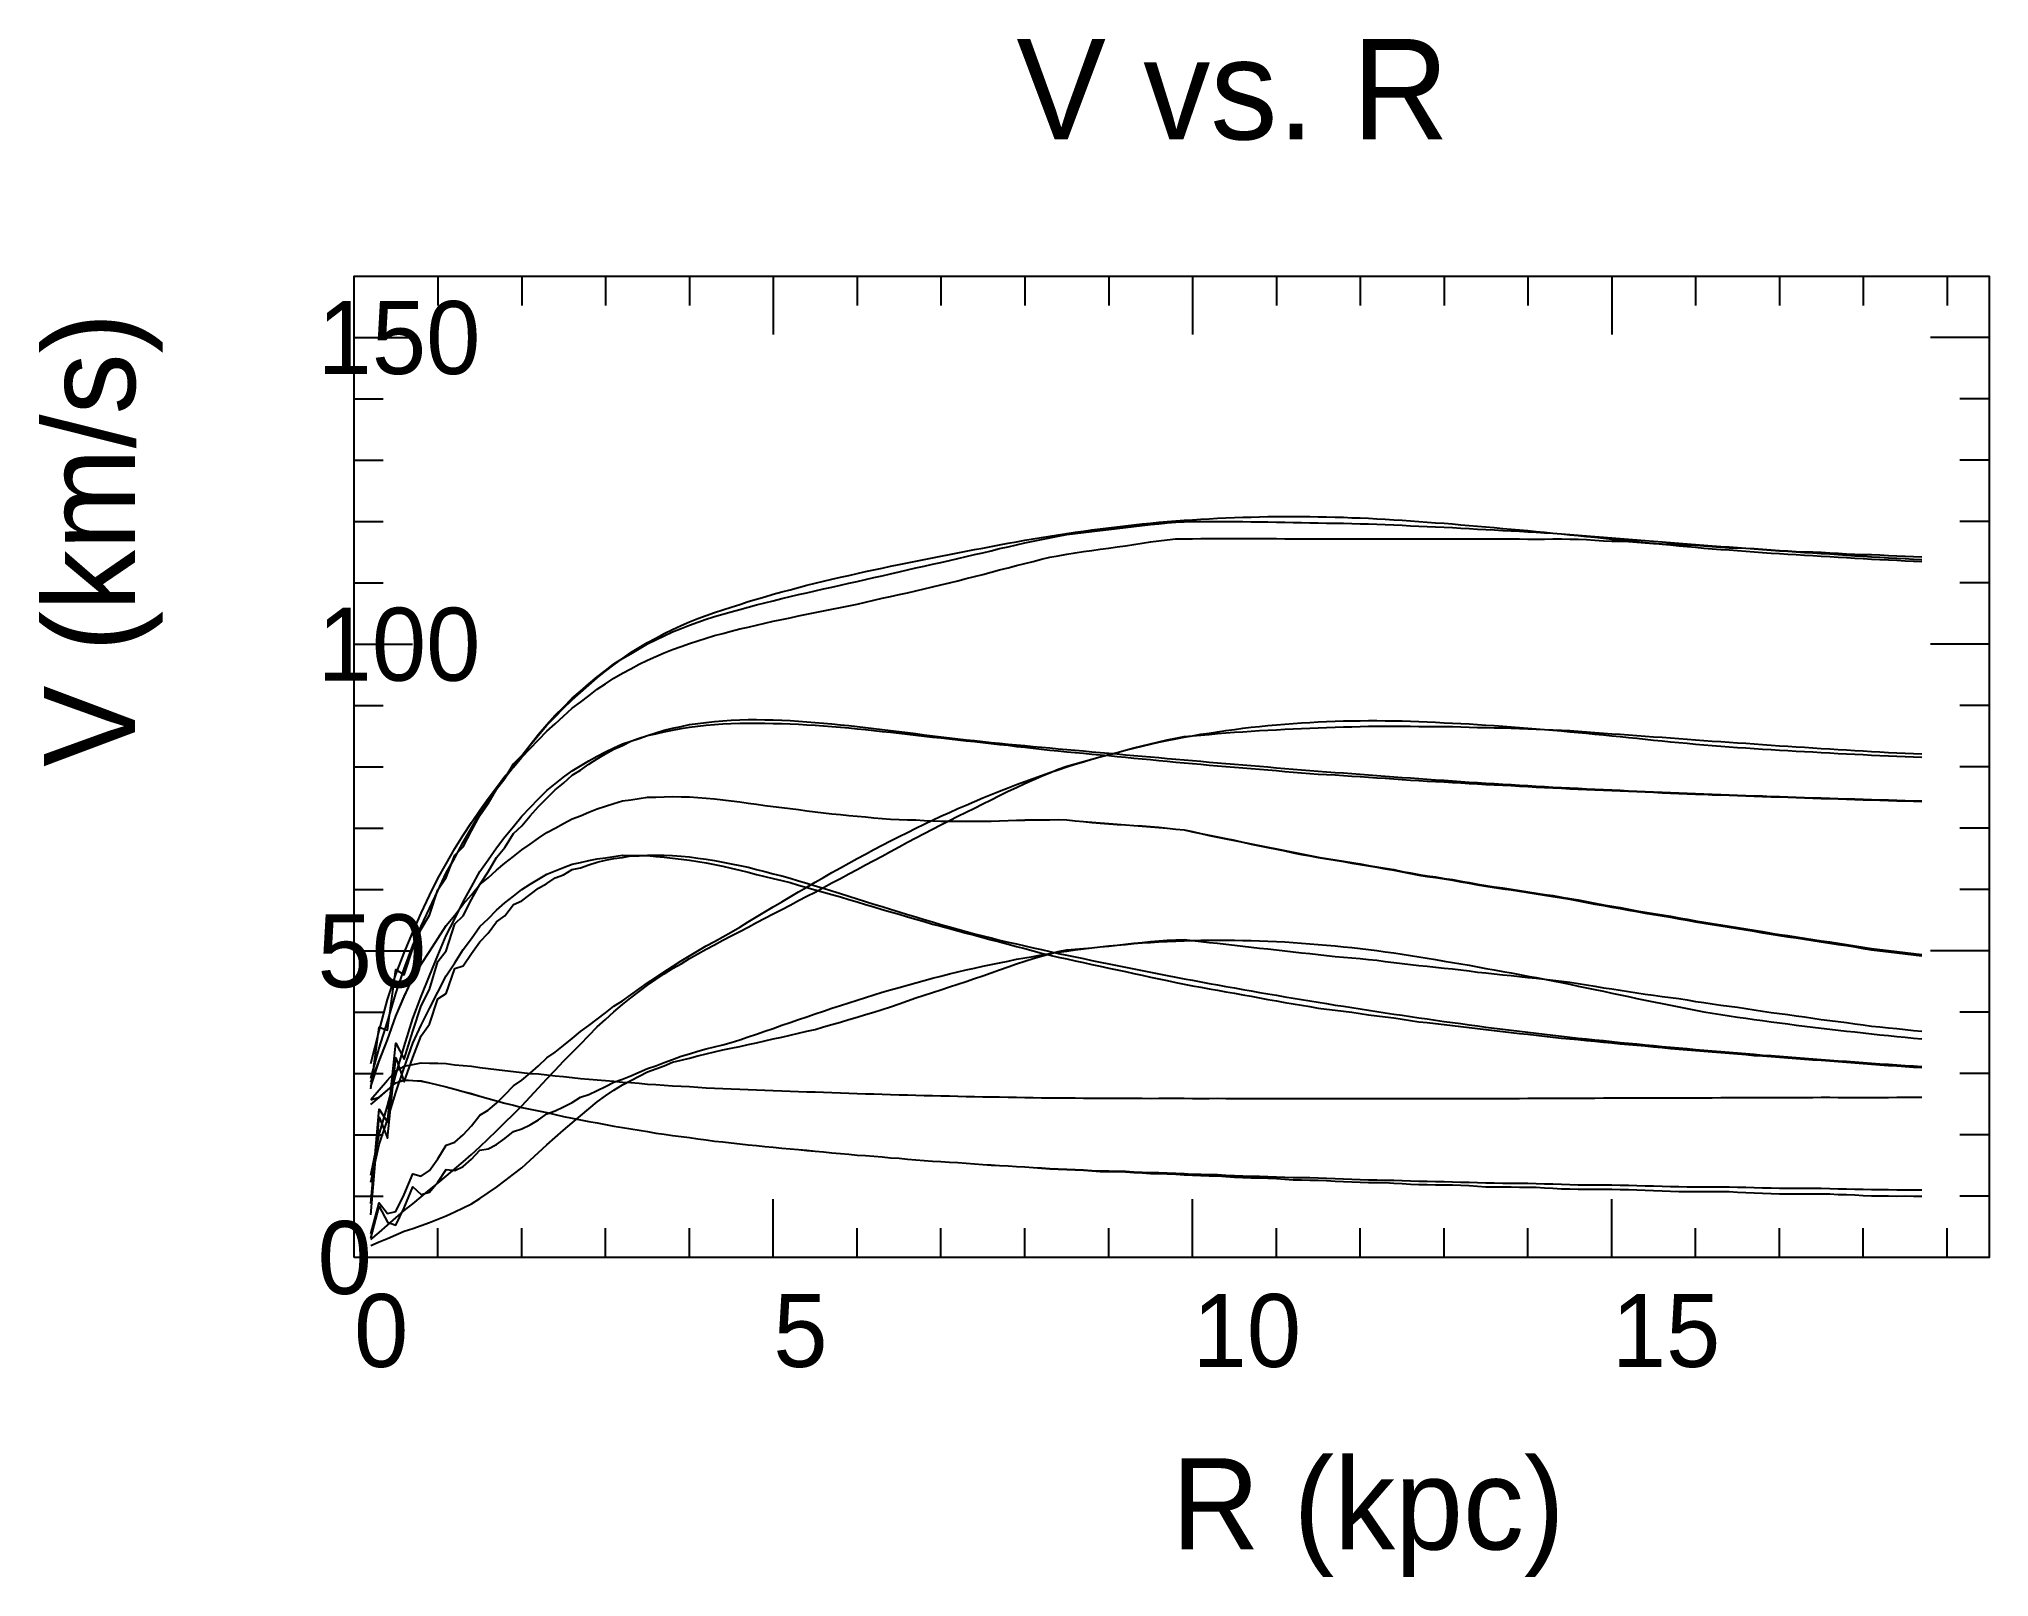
# Model space of a CAD drawing. Extents: x -35 to 179, y -35 to 134.
import ezdxf

# ---------------------------------------------------------------- set-up
doc = ezdxf.new("R2010")
doc.units = 0

msp = doc.modelspace()

# ---------------------------------------------------------------- texts
at = {"color": 0}
for s, height, p in [('V vs. R', 11, (72.6, 122.54)), ('150', 8, (-4, 96.82)), ('100', 8, (-4, 63.21)), ('50', 8, (-4, 29.61)), ('0', 8, (-4, -4)), ('0', 8, (0, -12)), ('5', 8, (45.95, -12)), ('10', 8, (91.9, -12)), ('15', 8, (137.85, -12)), ('R (kpc)', 10, (89.6, -32))]:
    msp.add_text(s, height=height, dxfattribs=at).set_placement(p)
msp.add_text('V (km/s)', height=10, rotation=90, dxfattribs=at).set_placement((-24, 53.77))

# ---------------------------------------------------------------- linework, layer by layer
at = {"color": 0}
for p, q in [((9.19, 107.54), (9.19, 104.34)), ((18.38, 107.54), (18.38, 104.34)), ((27.57, 107.54), (27.57, 104.34)), ((36.76, 107.54), (36.76, 104.34)), ((45.95, 107.54), (45.95, 101.14)), ((55.14, 107.54), (55.14, 104.34)), ((64.33, 107.54), (64.33, 104.34)), ((73.52, 107.54), (73.52, 104.34)), ((82.71, 107.54), (82.71, 104.34)), ((91.9, 107.54), (91.9, 101.14)), ((101.09, 107.54), (101.09, 104.34)), ((110.28, 107.54), (110.28, 104.34)), ((119.47, 107.54), (119.47, 104.34)), ((128.66, 107.54), (128.66, 104.34)), ((137.85, 107.54), (137.85, 101.14)), ((147.04, 107.54), (147.04, 104.34)), ((156.23, 107.54), (156.23, 104.34)), ((165.42, 107.54), (165.42, 104.34)), ((174.61, 107.54), (174.61, 104.34)), ((0, 100.82), (6.4, 100.82)), ((179.2, 100.82), (172.8, 100.82)), ((0, 94.1), (3.2, 94.1)), ((179.2, 94.1), (176, 94.1)), ((0, 87.38), (3.2, 87.38)), ((179.2, 87.38), (176, 87.38)), ((0, 80.66), (3.2, 80.66)), ((179.2, 80.66), (176, 80.66)), ((0, 73.93), (3.2, 73.93)), ((179.2, 73.93), (176, 73.93)), ((0, 67.21), (6.4, 67.21)), ((179.2, 67.21), (172.8, 67.21)), ((0, 60.49), (3.2, 60.49)), ((179.2, 60.49), (176, 60.49)), ((0, 53.77), (3.2, 53.77)), ((179.2, 53.77), (176, 53.77)), ((0, 47.05), (3.2, 47.05)), ((179.2, 47.05), (176, 47.05)), ((0, 40.33), (3.2, 40.33)), ((179.2, 40.33), (176, 40.33)), ((0, 33.61), (6.4, 33.61)), ((179.2, 33.61), (172.8, 33.61)), ((0, 26.89), (3.2, 26.89)), ((179.2, 26.89), (176, 26.89)), ((0, 20.16), (3.2, 20.16)), ((179.2, 20.16), (176, 20.16)), ((0, 13.44), (3.2, 13.44)), ((179.2, 13.44), (176, 13.44)), ((0, 6.72), (3.2, 6.72)), ((179.2, 6.72), (176, 6.72)), ((45.95, 0), (45.95, 6.4)), ((91.9, 0), (91.9, 6.4)), ((137.85, 0), (137.85, 6.4)), ((9.19, 0), (9.19, 3.2)), ((18.38, 0), (18.38, 3.2)), ((27.57, 0), (27.57, 3.2)), ((36.76, 0), (36.76, 3.2)), ((55.14, 0), (55.14, 3.2)), ((64.33, 0), (64.33, 3.2)), ((73.52, 0), (73.52, 3.2)), ((82.71, 0), (82.71, 3.2)), ((101.09, 0), (101.09, 3.2)), ((110.28, 0), (110.28, 3.2)), ((119.47, 0), (119.47, 3.2)), ((128.66, 0), (128.66, 3.2)), ((147.04, 0), (147.04, 3.2)), ((156.23, 0), (156.23, 3.2)), ((165.42, 0), (165.42, 3.2)), ((174.61, 0), (174.61, 3.2))]:
    msp.add_line(p, q, dxfattribs=at)
msp.add_lwpolyline([(0, 0), (0, 107.54), (179.2, 107.54), (179.2, 0)], close=True, dxfattribs=at)
at = {"color": 3}
for points in [[(1.84, 18.47), (2.76, 25.25), (3.68, 24.91), (4.59, 31.55), (5.51, 30.99), (6.43, 33.88), (7.35, 36), (8.27, 37.52), (9.19, 40.28), (10.11, 41.64), (11.03, 44.1), (11.95, 45.02), (12.87, 46.75), (13.78, 48.44), (14.7, 49.76), (15.62, 51.32), (16.54, 52.5), (17.46, 54.11), (18.38, 55.02), (19.3, 56.2), (20.22, 57.34), (21.14, 58.42), (22.06, 59.42), (22.97, 60.3), (23.89, 61.29), (24.81, 62.08), (25.73, 62.86), (26.65, 63.62), (27.57, 64.34), (28.49, 65.06), (29.41, 65.66), (30.33, 66.3), (31.25, 66.84), (32.16, 67.39), (33.08, 67.89), (34, 68.37), (34.92, 68.83), (35.84, 69.26), (36.76, 69.67), (37.68, 70.02), (38.6, 70.36), (39.52, 70.68), (40.43, 70.98), (41.35, 71.29), (42.27, 71.58), (43.19, 71.88), (44.11, 72.14), (45.03, 72.42), (45.95, 72.68), (46.87, 72.94), (47.79, 73.19), (48.71, 73.43), (49.62, 73.67), (50.54, 73.9), (51.46, 74.11), (52.38, 74.34), (53.3, 74.55), (54.22, 74.76), (55.14, 74.96), (56.06, 75.17), (56.98, 75.37), (57.9, 75.56), (58.81, 75.76), (59.73, 75.95), (60.65, 76.13), (61.57, 76.32), (62.49, 76.51), (63.41, 76.69), (64.33, 76.87), (65.25, 77.05), (66.17, 77.23), (67.09, 77.41), (68, 77.58), (68.92, 77.75), (69.84, 77.93), (70.76, 78.1), (71.68, 78.27), (72.6, 78.43), (73.52, 78.6), (74.44, 78.76), (75.36, 78.91), (76.27, 79.05), (77.19, 79.2), (78.11, 79.35), (79.03, 79.48), (79.95, 79.61), (80.87, 79.74), (81.79, 79.86), (82.71, 79.98), (83.63, 80.09), (84.55, 80.2), (85.46, 80.31), (86.38, 80.4), (87.3, 80.49), (88.22, 80.58), (89.14, 80.66), (90.06, 80.73), (90.98, 80.8), (91.9, 80.86), (92.82, 80.92), (93.74, 80.97), (94.65, 81.02), (95.57, 81.06), (96.49, 81.1), (97.41, 81.13), (98.33, 81.15), (99.25, 81.18), (100.17, 81.2), (101.09, 81.21), (102.01, 81.21), (102.93, 81.21), (103.84, 81.21), (104.76, 81.2), (105.68, 81.19), (106.6, 81.17), (107.52, 81.15), (108.44, 81.12), (109.36, 81.08), (110.28, 81.05), (111.2, 81.01), (112.11, 80.96), (113.03, 80.91), (113.95, 80.86), (114.87, 80.8), (115.79, 80.74), (116.71, 80.67), (117.63, 80.6), (118.55, 80.53), (119.47, 80.46), (120.39, 80.39), (121.3, 80.31), (122.22, 80.24), (123.14, 80.16), (124.06, 80.07), (124.98, 79.99), (125.9, 79.91), (126.82, 79.83), (127.74, 79.74), (128.66, 79.66), (129.58, 79.57), (130.49, 79.48), (131.41, 79.39), (132.33, 79.3), (133.25, 79.21), (134.17, 79.11), (135.09, 79.02), (136.01, 78.93), (136.93, 78.84), (137.85, 78.74), (138.77, 78.65), (139.68, 78.56), (140.6, 78.46), (141.52, 78.37), (142.44, 78.27), (143.36, 78.18), (144.28, 78.09), (145.2, 78), (146.12, 77.91), (147.04, 77.83), (147.95, 77.75), (148.87, 77.68), (149.79, 77.61), (150.71, 77.54), (151.63, 77.47), (152.55, 77.4), (153.47, 77.33), (154.39, 77.27), (155.31, 77.2), (156.23, 77.14), (157.14, 77.08), (158.06, 77.03), (158.98, 76.97), (159.9, 76.92), (160.82, 76.86), (161.74, 76.81), (162.66, 76.75), (163.58, 76.7), (164.5, 76.65), (165.42, 76.6), (166.33, 76.55), (167.25, 76.5), (168.17, 76.45), (169.09, 76.41), (170.01, 76.36), (170.93, 76.32), (171.85, 76.27)], [(1.84, 21.25), (2.76, 24.85), (3.68, 28.26), (4.59, 31.02), (5.51, 33.4), (6.43, 35.64), (7.35, 37.74), (8.27, 39.67), (9.19, 41.52), (10.11, 43.15), (11.03, 44.81), (11.95, 46.27), (12.87, 47.68), (13.78, 49.03), (14.7, 50.29), (15.62, 51.51), (16.54, 52.74), (17.46, 53.75), (18.38, 54.83), (19.3, 55.78), (20.22, 56.73), (21.14, 57.68), (22.06, 58.5), (22.97, 59.34), (23.89, 60.19), (24.81, 60.86), (25.73, 61.57), (26.65, 62.29), (27.57, 62.86), (28.49, 63.48), (29.41, 64.03), (30.33, 64.53), (31.25, 65.02), (32.16, 65.46), (33.08, 65.86), (34, 66.27), (34.92, 66.62), (35.84, 66.96), (36.76, 67.3), (37.68, 67.59), (38.6, 67.87), (39.52, 68.16), (40.43, 68.39), (41.35, 68.64), (42.27, 68.88), (43.19, 69.09), (44.11, 69.31), (45.03, 69.53), (45.95, 69.72), (46.87, 69.92), (47.79, 70.12), (48.71, 70.31), (49.62, 70.51), (50.54, 70.69), (51.46, 70.87), (52.38, 71.05), (53.3, 71.23), (54.22, 71.42), (55.14, 71.61), (56.06, 71.82), (56.98, 72.03), (57.9, 72.25), (58.81, 72.45), (59.73, 72.65), (60.65, 72.85), (61.57, 73.06), (62.49, 73.27), (63.41, 73.49), (64.33, 73.72), (65.25, 73.94), (66.17, 74.17), (67.09, 74.41), (68, 74.64), (68.92, 74.87), (69.84, 75.12), (70.76, 75.36), (71.68, 75.6), (72.6, 75.83), (73.52, 76.07), (74.44, 76.29), (75.36, 76.52), (76.27, 76.74), (77.19, 76.91), (78.11, 77.07), (79.03, 77.23), (79.95, 77.36), (80.87, 77.49), (81.79, 77.62), (82.71, 77.75), (83.63, 77.87), (84.55, 78), (85.46, 78.14), (86.38, 78.28), (87.3, 78.42), (88.22, 78.53), (89.14, 78.64), (90.06, 78.76), (90.98, 78.75), (91.9, 78.77), (92.82, 78.78), (93.74, 78.78), (94.65, 78.78), (95.57, 78.78), (96.49, 78.78), (97.41, 78.78), (98.33, 78.78), (99.25, 78.78), (100.17, 78.78), (101.09, 78.78), (102.01, 78.77), (102.93, 78.77), (103.84, 78.77), (104.76, 78.77), (105.68, 78.77), (106.6, 78.77), (107.52, 78.77), (108.44, 78.77), (109.36, 78.77), (110.28, 78.77), (111.2, 78.77), (112.11, 78.77), (113.03, 78.76), (113.95, 78.76), (114.87, 78.76), (115.79, 78.76), (116.71, 78.76), (117.63, 78.76), (118.55, 78.76), (119.47, 78.76), (120.39, 78.76), (121.3, 78.76), (122.22, 78.76), (123.14, 78.76), (124.06, 78.75), (124.98, 78.75), (125.9, 78.75), (126.82, 78.75), (127.74, 78.75), (128.66, 78.74), (129.58, 78.74), (130.49, 78.74), (131.41, 78.75), (132.33, 78.75), (133.25, 78.74), (134.17, 78.73), (135.09, 78.68), (136.01, 78.62), (136.93, 78.55), (137.85, 78.51), (138.77, 78.49), (139.68, 78.46), (140.6, 78.4), (141.52, 78.33), (142.44, 78.26), (143.36, 78.23), (144.28, 78.19), (145.2, 78.16), (146.12, 78.1), (147.04, 78.05), (147.95, 78), (148.87, 77.93), (149.79, 77.86), (150.71, 77.79), (151.63, 77.77), (152.55, 77.73), (153.47, 77.7), (154.39, 77.62), (155.31, 77.56), (156.23, 77.5), (157.14, 77.44), (158.06, 77.39), (158.98, 77.35), (159.9, 77.32), (160.82, 77.29), (161.74, 77.24), (162.66, 77.18), (163.58, 77.12), (164.5, 77.09), (165.42, 77.06), (166.33, 77.04), (167.25, 76.99), (168.17, 76.94), (169.09, 76.9), (170.01, 76.86), (170.93, 76.82), (171.85, 76.78)], [(1.84, 5.92), (2.76, 16.27), (3.68, 14.82), (4.59, 23.48), (5.51, 21.74), (6.43, 24.82), (7.35, 27.59), (8.27, 29.37), (9.19, 32.44), (10.11, 33.62), (11.03, 36.58), (11.95, 37.46), (12.87, 39.22), (13.78, 40.86), (14.7, 42.26), (15.62, 43.85), (16.54, 44.94), (17.46, 46.47), (18.38, 47.32), (19.3, 48.41), (20.22, 49.43), (21.14, 50.34), (22.06, 51.26), (22.97, 51.99), (23.89, 52.85), (24.81, 53.42), (25.73, 54.06), (26.65, 54.65), (27.57, 55.19), (28.49, 55.7), (29.41, 56.11), (30.33, 56.57), (31.25, 56.88), (32.16, 57.22), (33.08, 57.51), (34, 57.78), (34.92, 58.01), (35.84, 58.2), (36.76, 58.4), (37.68, 58.52), (38.6, 58.64), (39.52, 58.74), (40.43, 58.83), (41.35, 58.88), (42.27, 58.92), (43.19, 58.95), (44.11, 58.95), (45.03, 58.94), (45.95, 58.92), (46.87, 58.89), (47.79, 58.84), (48.71, 58.78), (49.62, 58.72), (50.54, 58.64), (51.46, 58.56), (52.38, 58.48), (53.3, 58.39), (54.22, 58.29), (55.14, 58.18), (56.06, 58.08), (56.98, 57.97), (57.9, 57.86), (58.81, 57.75), (59.73, 57.64), (60.65, 57.52), (61.57, 57.41), (62.49, 57.29), (63.41, 57.18), (64.33, 57.07), (65.25, 56.96), (66.17, 56.85), (67.09, 56.75), (68, 56.65), (68.92, 56.55), (69.84, 56.45), (70.76, 56.36), (71.68, 56.27), (72.6, 56.19), (73.52, 56.1), (74.44, 56.01), (75.36, 55.93), (76.27, 55.84), (77.19, 55.76), (78.11, 55.68), (79.03, 55.59), (79.95, 55.51), (80.87, 55.43), (81.79, 55.35), (82.71, 55.26), (83.63, 55.18), (84.55, 55.1), (85.46, 55.02), (86.38, 54.94), (87.3, 54.86), (88.22, 54.78), (89.14, 54.69), (90.06, 54.61), (90.98, 54.53), (91.9, 54.46), (92.82, 54.38), (93.74, 54.3), (94.65, 54.22), (95.57, 54.14), (96.49, 54.06), (97.41, 53.98), (98.33, 53.91), (99.25, 53.83), (100.17, 53.76), (101.09, 53.68), (102.01, 53.6), (102.93, 53.53), (103.84, 53.46), (104.76, 53.38), (105.68, 53.31), (106.6, 53.24), (107.52, 53.17), (108.44, 53.1), (109.36, 53.03), (110.28, 52.96), (111.2, 52.89), (112.11, 52.82), (113.03, 52.75), (113.95, 52.68), (114.87, 52.62), (115.79, 52.55), (116.71, 52.49), (117.63, 52.42), (118.55, 52.36), (119.47, 52.3), (120.39, 52.23), (121.3, 52.17), (122.22, 52.11), (123.14, 52.05), (124.06, 51.99), (124.98, 51.94), (125.9, 51.88), (126.82, 51.82), (127.74, 51.77), (128.66, 51.71), (129.58, 51.66), (130.49, 51.61), (131.41, 51.56), (132.33, 51.51), (133.25, 51.47), (134.17, 51.42), (135.09, 51.37), (136.01, 51.33), (136.93, 51.29), (137.85, 51.24), (138.77, 51.2), (139.68, 51.16), (140.6, 51.12), (141.52, 51.08), (142.44, 51.04), (143.36, 51), (144.28, 50.96), (145.2, 50.92), (146.12, 50.89), (147.04, 50.85), (147.95, 50.81), (148.87, 50.78), (149.79, 50.74), (150.71, 50.71), (151.63, 50.68), (152.55, 50.64), (153.47, 50.61), (154.39, 50.58), (155.31, 50.54), (156.23, 50.51), (157.14, 50.48), (158.06, 50.45), (158.98, 50.42), (159.9, 50.39), (160.82, 50.36), (161.74, 50.33), (162.66, 50.3), (163.58, 50.27), (164.5, 50.25), (165.42, 50.22), (166.33, 50.19), (167.25, 50.16), (168.17, 50.14), (169.09, 50.11), (170.01, 50.08), (170.93, 50.06), (171.85, 50.03)], [(1.84, 2.58), (2.76, 5.98), (3.68, 4.82), (4.59, 5.03), (5.51, 6.91), (6.43, 9.18), (7.35, 8.9), (8.27, 9.55), (9.19, 10.81), (10.11, 12.31), (11.03, 12.65), (11.95, 13.43), (12.87, 14.43), (13.78, 15.6), (14.7, 16.15), (15.62, 16.93), (16.54, 17.82), (17.46, 18.81), (18.38, 19.43), (19.3, 20.19), (20.22, 21), (21.14, 21.87), (22.06, 22.51), (22.97, 23.24), (23.89, 23.99), (24.81, 24.78), (25.73, 25.42), (26.65, 26.11), (27.57, 26.8), (28.49, 27.53), (29.41, 28.14), (30.33, 28.8), (31.25, 29.44), (32.16, 30.11), (33.08, 30.7), (34, 31.31), (34.92, 31.9), (35.84, 32.51), (36.76, 33.06), (37.68, 33.61), (38.6, 34.14), (39.52, 34.64), (40.43, 35.14), (41.35, 35.67), (42.27, 36.22), (43.19, 36.78), (44.11, 37.32), (45.03, 37.88), (45.95, 38.42), (46.87, 38.98), (47.79, 39.52), (48.71, 40.06), (49.62, 40.6), (50.54, 41.14), (51.46, 41.66), (52.38, 42.19), (53.3, 42.7), (54.22, 43.21), (55.14, 43.71), (56.06, 44.22), (56.98, 44.7), (57.9, 45.19), (58.81, 45.66), (59.73, 46.13), (60.65, 46.59), (61.57, 47.04), (62.49, 47.49), (63.41, 47.93), (64.33, 48.35), (65.25, 48.77), (66.17, 49.19), (67.09, 49.59), (68, 49.98), (68.92, 50.37), (69.84, 50.75), (70.76, 51.12), (71.68, 51.48), (72.6, 51.83), (73.52, 52.17), (74.44, 52.51), (75.36, 52.83), (76.27, 53.15), (77.19, 53.46), (78.11, 53.76), (79.03, 54.05), (79.95, 54.33), (80.87, 54.6), (81.79, 54.87), (82.71, 55.12), (83.63, 55.36), (84.55, 55.6), (85.46, 55.83), (86.38, 56.05), (87.3, 56.25), (88.22, 56.46), (89.14, 56.65), (90.06, 56.83), (90.98, 57.01), (91.9, 57.17), (92.82, 57.34), (93.74, 57.48), (94.65, 57.62), (95.57, 57.76), (96.49, 57.88), (97.41, 58), (98.33, 58.11), (99.25, 58.21), (100.17, 58.3), (101.09, 58.39), (102.01, 58.46), (102.93, 58.53), (103.84, 58.6), (104.76, 58.65), (105.68, 58.7), (106.6, 58.74), (107.52, 58.77), (108.44, 58.8), (109.36, 58.82), (110.28, 58.83), (111.2, 58.84), (112.11, 58.84), (113.03, 58.83), (113.95, 58.82), (114.87, 58.8), (115.79, 58.77), (116.71, 58.74), (117.63, 58.7), (118.55, 58.66), (119.47, 58.61), (120.39, 58.57), (121.3, 58.52), (122.22, 58.47), (123.14, 58.41), (124.06, 58.35), (124.98, 58.29), (125.9, 58.23), (126.82, 58.16), (127.74, 58.09), (128.66, 58.02), (129.58, 57.95), (130.49, 57.87), (131.41, 57.79), (132.33, 57.71), (133.25, 57.62), (134.17, 57.54), (135.09, 57.45), (136.01, 57.36), (136.93, 57.27), (137.85, 57.18), (138.77, 57.08), (139.68, 56.99), (140.6, 56.9), (141.52, 56.8), (142.44, 56.71), (143.36, 56.62), (144.28, 56.53), (145.2, 56.44), (146.12, 56.35), (147.04, 56.27), (147.95, 56.19), (148.87, 56.11), (149.79, 56.04), (150.71, 55.97), (151.63, 55.91), (152.55, 55.85), (153.47, 55.78), (154.39, 55.72), (155.31, 55.67), (156.23, 55.61), (157.14, 55.55), (158.06, 55.5), (158.98, 55.45), (159.9, 55.4), (160.82, 55.35), (161.74, 55.3), (162.66, 55.25), (163.58, 55.2), (164.5, 55.16), (165.42, 55.11), (166.33, 55.07), (167.25, 55.03), (168.17, 54.98), (169.09, 54.94), (170.01, 54.9), (170.93, 54.86), (171.85, 54.82)]]:
    msp.add_lwpolyline(points, dxfattribs=at)
at = {"color": 4}
for points in [[(1.84, 19.61), (2.76, 22.94), (3.68, 25.82), (4.59, 28.95), (5.51, 31.63), (6.43, 34.18), (7.35, 36.3), (8.27, 38.23), (9.19, 40.17), (10.11, 42.15), (11.03, 43.79), (11.95, 45.53), (12.87, 47.08), (13.78, 48.68), (14.7, 49.97), (15.62, 51.32), (16.54, 52.58), (17.46, 53.79), (18.38, 55.01), (19.3, 56.13), (20.22, 57.23), (21.14, 58.33), (22.06, 59.26), (22.97, 60.21), (23.89, 61.13), (24.81, 61.93), (25.73, 62.74), (26.65, 63.54), (27.57, 64.25), (28.49, 64.94), (29.41, 65.64), (30.33, 66.16), (31.25, 66.72), (32.16, 67.26), (33.08, 67.68), (34, 68.14), (34.92, 68.56), (35.84, 68.92), (36.76, 69.29), (37.68, 69.63), (38.6, 69.94), (39.52, 70.24), (40.43, 70.52), (41.35, 70.77), (42.27, 71.03), (43.19, 71.27), (44.11, 71.51), (45.03, 71.75), (45.95, 71.98), (46.87, 72.21), (47.79, 72.44), (48.71, 72.65), (49.62, 72.85), (50.54, 73.05), (51.46, 73.27), (52.38, 73.48), (53.3, 73.69), (54.22, 73.89), (55.14, 74.1), (56.06, 74.31), (56.98, 74.51), (57.9, 74.71), (58.81, 74.91), (59.73, 75.14), (60.65, 75.35), (61.57, 75.57), (62.49, 75.77), (63.41, 75.97), (64.33, 76.18), (65.25, 76.4), (66.17, 76.62), (67.09, 76.83), (68, 77.04), (68.92, 77.24), (69.84, 77.46), (70.76, 77.69), (71.68, 77.9), (72.6, 78.11), (73.52, 78.31), (74.44, 78.51), (75.36, 78.69), (76.27, 78.87), (77.19, 79.07), (78.11, 79.22), (79.03, 79.34), (79.95, 79.45), (80.87, 79.56), (81.79, 79.68), (82.71, 79.79), (83.63, 79.9), (84.55, 80.02), (85.46, 80.13), (86.38, 80.22), (87.3, 80.32), (88.22, 80.42), (89.14, 80.5), (90.06, 80.57), (90.98, 80.64), (91.9, 80.65), (92.82, 80.65), (93.74, 80.65), (94.65, 80.66), (95.57, 80.66), (96.49, 80.66), (97.41, 80.65), (98.33, 80.64), (99.25, 80.63), (100.17, 80.62), (101.09, 80.6), (102.01, 80.58), (102.93, 80.56), (103.84, 80.55), (104.76, 80.53), (105.68, 80.5), (106.6, 80.49), (107.52, 80.48), (108.44, 80.47), (109.36, 80.44), (110.28, 80.42), (111.2, 80.39), (112.11, 80.37), (113.03, 80.33), (113.95, 80.3), (114.87, 80.25), (115.79, 80.2), (116.71, 80.15), (117.63, 80.11), (118.55, 80.08), (119.47, 80.04), (120.39, 80), (121.3, 79.94), (122.22, 79.89), (123.14, 79.83), (124.06, 79.78), (124.98, 79.74), (125.9, 79.69), (126.82, 79.64), (127.74, 79.59), (128.66, 79.53), (129.58, 79.48), (130.49, 79.43), (131.41, 79.37), (132.33, 79.3), (133.25, 79.24), (134.17, 79.17), (135.09, 79.09), (136.01, 79.01), (136.93, 78.93), (137.85, 78.86), (138.77, 78.79), (139.68, 78.72), (140.6, 78.64), (141.52, 78.57), (142.44, 78.5), (143.36, 78.43), (144.28, 78.35), (145.2, 78.28), (146.12, 78.21), (147.04, 78.14), (147.95, 78.07), (148.87, 78), (149.79, 77.93), (150.71, 77.87), (151.63, 77.8), (152.55, 77.74), (153.47, 77.66), (154.39, 77.59), (155.31, 77.52), (156.23, 77.46), (157.14, 77.4), (158.06, 77.34), (158.98, 77.28), (159.9, 77.22), (160.82, 77.15), (161.74, 77.1), (162.66, 77.04), (163.58, 76.98), (164.5, 76.91), (165.42, 76.85), (166.33, 76.79), (167.25, 76.74), (168.17, 76.69), (169.09, 76.64), (170.01, 76.59), (170.93, 76.55), (171.85, 76.51)], [(1.84, 9.02), (2.76, 13.47), (3.68, 16.62), (4.59, 20), (5.51, 23.11), (6.43, 26.19), (7.35, 28.6), (8.27, 30.87), (9.19, 33.09), (10.11, 35.29), (11.03, 37.11), (11.95, 38.98), (12.87, 40.62), (13.78, 42.3), (14.7, 43.57), (15.62, 44.91), (16.54, 46.12), (17.46, 47.25), (18.38, 48.37), (19.3, 49.33), (20.22, 50.25), (21.14, 51.17), (22.06, 51.9), (22.97, 52.63), (23.89, 53.33), (24.81, 53.88), (25.73, 54.43), (26.65, 54.96), (27.57, 55.41), (28.49, 55.85), (29.41, 56.3), (30.33, 56.58), (31.25, 56.9), (32.16, 57.2), (33.08, 57.4), (34, 57.62), (34.92, 57.8), (35.84, 57.97), (36.76, 58.12), (37.68, 58.24), (38.6, 58.34), (39.52, 58.43), (40.43, 58.49), (41.35, 58.52), (42.27, 58.55), (43.19, 58.55), (44.11, 58.56), (45.03, 58.56), (45.95, 58.54), (46.87, 58.53), (47.79, 58.5), (48.71, 58.45), (49.62, 58.39), (50.54, 58.34), (51.46, 58.27), (52.38, 58.2), (53.3, 58.13), (54.22, 58.04), (55.14, 57.95), (56.06, 57.86), (56.98, 57.76), (57.9, 57.66), (58.81, 57.56), (59.73, 57.46), (60.65, 57.35), (61.57, 57.25), (62.49, 57.14), (63.41, 57.04), (64.33, 56.94), (65.25, 56.84), (66.17, 56.75), (67.09, 56.64), (68, 56.54), (68.92, 56.44), (69.84, 56.33), (70.76, 56.23), (71.68, 56.13), (72.6, 56.02), (73.52, 55.92), (74.44, 55.81), (75.36, 55.71), (76.27, 55.61), (77.19, 55.51), (78.11, 55.43), (79.03, 55.34), (79.95, 55.26), (80.87, 55.17), (81.79, 55.09), (82.71, 55), (83.63, 54.91), (84.55, 54.83), (85.46, 54.74), (86.38, 54.65), (87.3, 54.56), (88.22, 54.47), (89.14, 54.38), (90.06, 54.29), (90.98, 54.21), (91.9, 54.13), (92.82, 54.05), (93.74, 53.97), (94.65, 53.9), (95.57, 53.82), (96.49, 53.75), (97.41, 53.67), (98.33, 53.59), (99.25, 53.51), (100.17, 53.43), (101.09, 53.36), (102.01, 53.28), (102.93, 53.2), (103.84, 53.13), (104.76, 53.06), (105.68, 52.98), (106.6, 52.93), (107.52, 52.88), (108.44, 52.83), (109.36, 52.76), (110.28, 52.7), (111.2, 52.63), (112.11, 52.58), (113.03, 52.52), (113.95, 52.47), (114.87, 52.4), (115.79, 52.33), (116.71, 52.27), (117.63, 52.22), (118.55, 52.17), (119.47, 52.12), (120.39, 52.07), (121.3, 52.01), (122.22, 51.96), (123.14, 51.91), (124.06, 51.85), (124.98, 51.81), (125.9, 51.76), (126.82, 51.71), (127.74, 51.66), (128.66, 51.61), (129.58, 51.56), (130.49, 51.51), (131.41, 51.47), (132.33, 51.42), (133.25, 51.38), (134.17, 51.34), (135.09, 51.3), (136.01, 51.25), (136.93, 51.21), (137.85, 51.17), (138.77, 51.13), (139.68, 51.09), (140.6, 51.06), (141.52, 51.02), (142.44, 50.98), (143.36, 50.94), (144.28, 50.9), (145.2, 50.86), (146.12, 50.82), (147.04, 50.79), (147.95, 50.76), (148.87, 50.72), (149.79, 50.69), (150.71, 50.66), (151.63, 50.63), (152.55, 50.59), (153.47, 50.56), (154.39, 50.53), (155.31, 50.5), (156.23, 50.47), (157.14, 50.44), (158.06, 50.41), (158.98, 50.38), (159.9, 50.35), (160.82, 50.32), (161.74, 50.29), (162.66, 50.26), (163.58, 50.23), (164.5, 50.2), (165.42, 50.17), (166.33, 50.14), (167.25, 50.11), (168.17, 50.09), (169.09, 50.06), (170.01, 50.03), (170.93, 50.01), (171.85, 49.98)], [(1.84, 1.96), (2.76, 2.75), (3.68, 3.55), (4.59, 4.36), (5.51, 5.15), (6.43, 5.89), (7.35, 6.65), (8.27, 7.4), (9.19, 8.16), (10.11, 8.91), (11.03, 9.7), (11.95, 10.5), (12.87, 11.28), (13.78, 12.13), (14.7, 13), (15.62, 13.88), (16.54, 14.78), (17.46, 15.69), (18.38, 16.61), (19.3, 17.6), (20.22, 18.58), (21.14, 19.57), (22.06, 20.54), (22.97, 21.5), (23.89, 22.46), (24.81, 23.39), (25.73, 24.33), (26.65, 25.27), (27.57, 26.1), (28.49, 26.91), (29.41, 27.73), (30.33, 28.44), (31.25, 29.15), (32.16, 29.85), (33.08, 30.45), (34, 31.08), (34.92, 31.69), (35.84, 32.2), (36.76, 32.75), (37.68, 33.27), (38.6, 33.78), (39.52, 34.27), (40.43, 34.77), (41.35, 35.26), (42.27, 35.74), (43.19, 36.22), (44.11, 36.7), (45.03, 37.19), (45.95, 37.67), (46.87, 38.15), (47.79, 38.63), (48.71, 39.12), (49.62, 39.59), (50.54, 40.05), (51.46, 40.56), (52.38, 41.06), (53.3, 41.54), (54.22, 42.04), (55.14, 42.54), (56.06, 43.03), (56.98, 43.52), (57.9, 44), (58.81, 44.49), (59.73, 45.01), (60.65, 45.51), (61.57, 46), (62.49, 46.47), (63.41, 46.94), (64.33, 47.4), (65.25, 47.88), (66.17, 48.35), (67.09, 48.81), (68, 49.26), (68.92, 49.71), (69.84, 50.16), (70.76, 50.63), (71.68, 51.09), (72.6, 51.52), (73.52, 51.94), (74.44, 52.36), (75.36, 52.75), (76.27, 53.13), (77.19, 53.52), (78.11, 53.83), (79.03, 54.09), (79.95, 54.34), (80.87, 54.6), (81.79, 54.86), (82.71, 55.1), (83.63, 55.35), (84.55, 55.6), (85.46, 55.85), (86.38, 56.08), (87.3, 56.31), (88.22, 56.53), (89.14, 56.73), (90.06, 56.91), (90.98, 57.1), (91.9, 57.18), (92.82, 57.26), (93.74, 57.33), (94.65, 57.41), (95.57, 57.49), (96.49, 57.56), (97.41, 57.62), (98.33, 57.68), (99.25, 57.74), (100.17, 57.79), (101.09, 57.84), (102.01, 57.89), (102.93, 57.94), (103.84, 57.98), (104.76, 58.01), (105.68, 58.05), (106.6, 58.08), (107.52, 58.11), (108.44, 58.14), (109.36, 58.17), (110.28, 58.2), (111.2, 58.22), (112.11, 58.23), (113.03, 58.23), (113.95, 58.23), (114.87, 58.23), (115.79, 58.22), (116.71, 58.21), (117.63, 58.2), (118.55, 58.2), (119.47, 58.19), (120.39, 58.18), (121.3, 58.15), (122.22, 58.13), (123.14, 58.1), (124.06, 58.08), (124.98, 58.06), (125.9, 58.03), (126.82, 58), (127.74, 57.97), (128.66, 57.94), (129.58, 57.91), (130.49, 57.88), (131.41, 57.84), (132.33, 57.79), (133.25, 57.75), (134.17, 57.68), (135.09, 57.61), (136.01, 57.54), (136.93, 57.47), (137.85, 57.4), (138.77, 57.34), (139.68, 57.27), (140.6, 57.2), (141.52, 57.13), (142.44, 57.07), (143.36, 57.01), (144.28, 56.95), (145.2, 56.89), (146.12, 56.81), (147.04, 56.74), (147.95, 56.67), (148.87, 56.6), (149.79, 56.54), (150.71, 56.48), (151.63, 56.42), (152.55, 56.36), (153.47, 56.29), (154.39, 56.22), (155.31, 56.15), (156.23, 56.09), (157.14, 56.03), (158.06, 55.98), (158.98, 55.92), (159.9, 55.85), (160.82, 55.79), (161.74, 55.74), (162.66, 55.68), (163.58, 55.63), (164.5, 55.57), (165.42, 55.51), (166.33, 55.45), (167.25, 55.41), (168.17, 55.36), (169.09, 55.32), (170.01, 55.27), (170.93, 55.23), (171.85, 55.19)], [(1.84, 17.3), (2.76, 18.36), (3.68, 19.43), (4.59, 20.47), (5.51, 20.98), (6.43, 21.16), (7.35, 21.34), (8.27, 21.31), (9.19, 21.28), (10.11, 21.26), (11.03, 21.13), (11.95, 21.05), (12.87, 20.97), (13.78, 20.82), (14.7, 20.71), (15.62, 20.59), (16.54, 20.48), (17.46, 20.37), (18.38, 20.26), (19.3, 20.18), (20.22, 20.11), (21.14, 20.02), (22.06, 19.91), (22.97, 19.82), (23.89, 19.71), (24.81, 19.63), (25.73, 19.55), (26.65, 19.47), (27.57, 19.39), (28.49, 19.31), (29.41, 19.23), (30.33, 19.16), (31.25, 19.09), (32.16, 19.01), (33.08, 18.95), (34, 18.88), (34.92, 18.83), (35.84, 18.79), (36.76, 18.74), (37.68, 18.67), (38.6, 18.61), (39.52, 18.55), (40.43, 18.51), (41.35, 18.48), (42.27, 18.44), (43.19, 18.4), (44.11, 18.36), (45.03, 18.32), (45.95, 18.29), (46.87, 18.26), (47.79, 18.23), (48.71, 18.2), (49.62, 18.17), (50.54, 18.14), (51.46, 18.11), (52.38, 18.07), (53.3, 18.04), (54.22, 18), (55.14, 17.97), (56.06, 17.95), (56.98, 17.93), (57.9, 17.9), (58.81, 17.87), (59.73, 17.84), (60.65, 17.82), (61.57, 17.79), (62.49, 17.76), (63.41, 17.74), (64.33, 17.72), (65.25, 17.71), (66.17, 17.69), (67.09, 17.66), (68, 17.64), (68.92, 17.62), (69.84, 17.6), (70.76, 17.59), (71.68, 17.57), (72.6, 17.56), (73.52, 17.55), (74.44, 17.53), (75.36, 17.51), (76.27, 17.49), (77.19, 17.49), (78.11, 17.49), (79.03, 17.49), (79.95, 17.47), (80.87, 17.46), (81.79, 17.45), (82.71, 17.46), (83.63, 17.47), (84.55, 17.47), (85.46, 17.46), (86.38, 17.45), (87.3, 17.44), (88.22, 17.46), (89.14, 17.47), (90.06, 17.46), (90.98, 17.45), (91.9, 17.44), (92.82, 17.44), (93.74, 17.44), (94.65, 17.45), (95.57, 17.44), (96.49, 17.43), (97.41, 17.42), (98.33, 17.42), (99.25, 17.43), (100.17, 17.44), (101.09, 17.43), (102.01, 17.42), (102.93, 17.42), (103.84, 17.42), (104.76, 17.43), (105.68, 17.44), (106.6, 17.43), (107.52, 17.42), (108.44, 17.42), (109.36, 17.41), (110.28, 17.41), (111.2, 17.41), (112.11, 17.41), (113.03, 17.42), (113.95, 17.42), (114.87, 17.41), (115.79, 17.41), (116.71, 17.41), (117.63, 17.41), (118.55, 17.42), (119.47, 17.42), (120.39, 17.42), (121.3, 17.43), (122.22, 17.42), (123.14, 17.42), (124.06, 17.42), (124.98, 17.42), (125.9, 17.43), (126.82, 17.44), (127.74, 17.44), (128.66, 17.45), (129.58, 17.46), (130.49, 17.46), (131.41, 17.45), (132.33, 17.45), (133.25, 17.45), (134.17, 17.45), (135.09, 17.46), (136.01, 17.47), (136.93, 17.48), (137.85, 17.48), (138.77, 17.49), (139.68, 17.49), (140.6, 17.49), (141.52, 17.49), (142.44, 17.48), (143.36, 17.48), (144.28, 17.48), (145.2, 17.48), (146.12, 17.49), (147.04, 17.5), (147.95, 17.51), (148.87, 17.51), (149.79, 17.52), (150.71, 17.53), (151.63, 17.53), (152.55, 17.52), (153.47, 17.52), (154.39, 17.52), (155.31, 17.52), (156.23, 17.52), (157.14, 17.53), (158.06, 17.54), (158.98, 17.54), (159.9, 17.55), (160.82, 17.56), (161.74, 17.56), (162.66, 17.55), (163.58, 17.55), (164.5, 17.55), (165.42, 17.55), (166.33, 17.55), (167.25, 17.55), (168.17, 17.55), (169.09, 17.56), (170.01, 17.56), (170.93, 17.57), (171.85, 17.57)]]:
    msp.add_lwpolyline(points, dxfattribs=at)
at = {"color": 1}
msp.add_lwpolyline([(1.84, 19.2), (2.76, 21.55), (3.68, 23.84), (4.59, 26.44), (5.51, 28.61), (6.43, 30.62), (7.35, 32.15), (8.27, 33.54), (9.19, 34.95), (10.11, 36.38), (11.03, 37.52), (11.95, 38.72), (12.87, 39.74), (13.78, 40.86), (14.7, 41.6), (15.62, 42.46), (16.54, 43.21), (17.46, 43.93), (18.38, 44.66), (19.3, 45.3), (20.22, 45.94), (21.14, 46.58), (22.06, 47.06), (22.97, 47.55), (23.89, 48.06), (24.81, 48.41), (25.73, 48.79), (26.65, 49.18), (27.57, 49.45), (28.49, 49.74), (29.41, 50.04), (30.33, 50.14), (31.25, 50.29), (32.16, 50.44), (33.08, 50.44), (34, 50.49), (34.92, 50.53), (35.84, 50.49), (36.76, 50.47), (37.68, 50.41), (38.6, 50.34), (39.52, 50.26), (40.43, 50.16), (41.35, 50.04), (42.27, 49.92), (43.19, 49.8), (44.11, 49.67), (45.03, 49.55), (45.95, 49.44), (46.87, 49.33), (47.79, 49.22), (48.71, 49.09), (49.62, 48.96), (50.54, 48.83), (51.46, 48.74), (52.38, 48.64), (53.3, 48.54), (54.22, 48.45), (55.14, 48.36), (56.06, 48.28), (56.98, 48.2), (57.9, 48.12), (58.81, 48.05), (59.73, 48.01), (60.65, 47.98), (61.57, 47.95), (62.49, 47.9), (63.41, 47.85), (64.33, 47.83), (65.25, 47.83), (66.17, 47.83), (67.09, 47.82), (68, 47.82), (68.92, 47.82), (69.84, 47.83), (70.76, 47.87), (71.68, 47.91), (72.6, 47.93), (73.52, 47.94), (74.44, 47.96), (75.36, 47.96), (76.27, 47.96), (77.19, 47.99), (78.11, 47.95), (79.03, 47.86), (79.95, 47.77), (80.87, 47.69), (81.79, 47.61), (82.71, 47.54), (83.63, 47.47), (84.55, 47.41), (85.46, 47.34), (86.38, 47.27), (87.3, 47.2), (88.22, 47.14), (89.14, 47.04), (90.06, 46.94), (90.98, 46.86), (91.9, 46.65), (92.82, 46.45), (93.74, 46.26), (94.65, 46.08), (95.57, 45.88), (96.49, 45.69), (97.41, 45.5), (98.33, 45.31), (99.25, 45.12), (100.17, 44.93), (101.09, 44.74), (102.01, 44.55), (102.93, 44.36), (103.84, 44.18), (104.76, 44.01), (105.68, 43.83), (106.6, 43.68), (107.52, 43.53), (108.44, 43.39), (109.36, 43.23), (110.28, 43.07), (111.2, 42.91), (112.11, 42.77), (113.03, 42.61), (113.95, 42.45), (114.87, 42.26), (115.79, 42.08), (116.71, 41.91), (117.63, 41.77), (118.55, 41.63), (119.47, 41.49), (120.39, 41.35), (121.3, 41.18), (122.22, 41.02), (123.14, 40.85), (124.06, 40.7), (124.98, 40.56), (125.9, 40.42), (126.82, 40.28), (127.74, 40.14), (128.66, 40), (129.58, 39.86), (130.49, 39.71), (131.41, 39.56), (132.33, 39.41), (133.25, 39.26), (134.17, 39.09), (135.09, 38.92), (136.01, 38.74), (136.93, 38.57), (137.85, 38.4), (138.77, 38.24), (139.68, 38.08), (140.6, 37.92), (141.52, 37.75), (142.44, 37.59), (143.36, 37.44), (144.28, 37.28), (145.2, 37.13), (146.12, 36.96), (147.04, 36.8), (147.95, 36.65), (148.87, 36.5), (149.79, 36.36), (150.71, 36.22), (151.63, 36.06), (152.55, 35.91), (153.47, 35.75), (154.39, 35.59), (155.31, 35.42), (156.23, 35.29), (157.14, 35.16), (158.06, 35.02), (158.98, 34.88), (159.9, 34.74), (160.82, 34.59), (161.74, 34.46), (162.66, 34.32), (163.58, 34.19), (164.5, 34.03), (165.42, 33.88), (166.33, 33.72), (167.25, 33.61), (168.17, 33.5), (169.09, 33.39), (170.01, 33.27), (170.93, 33.16), (171.85, 33.06)], dxfattribs=at)
at = {"color": 2}
for points in [[(1.84, 18.73), (2.76, 21.53), (3.68, 23.84), (4.59, 26.44), (5.51, 28.58), (6.43, 30.62), (7.35, 32.17), (8.27, 33.54), (9.19, 34.95), (10.11, 36.4), (11.03, 37.52), (11.95, 38.72), (12.87, 39.75), (13.78, 40.86), (14.7, 41.6), (15.62, 42.46), (16.54, 43.21), (17.46, 43.93), (18.38, 44.66), (19.3, 45.3), (20.22, 45.94), (21.14, 46.58), (22.06, 47.06), (22.97, 47.56), (23.89, 48.06), (24.81, 48.41), (25.73, 48.79), (26.65, 49.18), (27.57, 49.45), (28.49, 49.74), (29.41, 50.04), (30.33, 50.14), (31.25, 50.29), (32.16, 50.44), (33.08, 50.44), (34, 50.49), (34.92, 50.53), (35.84, 50.49), (36.76, 50.47), (37.68, 50.41), (38.6, 50.34), (39.52, 50.26), (40.43, 50.16), (41.35, 50.04), (42.27, 49.92), (43.19, 49.8), (44.11, 49.67), (45.03, 49.55), (45.95, 49.44), (46.87, 49.33), (47.79, 49.22), (48.71, 49.09), (49.62, 48.96), (50.54, 48.83), (51.46, 48.74), (52.38, 48.64), (53.3, 48.54), (54.22, 48.45), (55.14, 48.36), (56.06, 48.28), (56.98, 48.2), (57.9, 48.12), (58.81, 48.05), (59.73, 48.01), (60.65, 47.98), (61.57, 47.95), (62.49, 47.9), (63.41, 47.85), (64.33, 47.83), (65.25, 47.83), (66.17, 47.83), (67.09, 47.83), (68, 47.82), (68.92, 47.82), (69.84, 47.83), (70.76, 47.87), (71.68, 47.91), (72.6, 47.93), (73.52, 47.95), (74.44, 47.96), (75.36, 47.96), (76.27, 47.97), (77.19, 48), (78.11, 47.96), (79.03, 47.87), (79.95, 47.78), (80.87, 47.7), (81.79, 47.62), (82.71, 47.55), (83.63, 47.48), (84.55, 47.42), (85.46, 47.36), (86.38, 47.29), (87.3, 47.22), (88.22, 47.16), (89.14, 47.06), (90.06, 46.96), (90.98, 46.88), (91.9, 46.68), (92.82, 46.48), (93.74, 46.28), (94.65, 46.1), (95.57, 45.91), (96.49, 45.72), (97.41, 45.53), (98.33, 45.34), (99.25, 45.16), (100.17, 44.97), (101.09, 44.78), (102.01, 44.59), (102.93, 44.41), (103.84, 44.23), (104.76, 44.06), (105.68, 43.88), (106.6, 43.73), (107.52, 43.58), (108.44, 43.44), (109.36, 43.29), (110.28, 43.13), (111.2, 42.97), (112.11, 42.83), (113.03, 42.67), (113.95, 42.51), (114.87, 42.32), (115.79, 42.15), (116.71, 41.98), (117.63, 41.84), (118.55, 41.7), (119.47, 41.55), (120.39, 41.41), (121.3, 41.25), (122.22, 41.09), (123.14, 40.93), (124.06, 40.78), (124.98, 40.64), (125.9, 40.5), (126.82, 40.36), (127.74, 40.22), (128.66, 40.08), (129.58, 39.94), (130.49, 39.8), (131.41, 39.66), (132.33, 39.5), (133.25, 39.35), (134.17, 39.18), (135.09, 39.01), (136.01, 38.84), (136.93, 38.66), (137.85, 38.5), (138.77, 38.34), (139.68, 38.18), (140.6, 38.01), (141.52, 37.85), (142.44, 37.7), (143.36, 37.54), (144.28, 37.39), (145.2, 37.23), (146.12, 37.07), (147.04, 36.91), (147.95, 36.76), (148.87, 36.61), (149.79, 36.46), (150.71, 36.32), (151.63, 36.18), (152.55, 36.03), (153.47, 35.87), (154.39, 35.71), (155.31, 35.55), (156.23, 35.41), (157.14, 35.28), (158.06, 35.15), (158.98, 35.01), (159.9, 34.86), (160.82, 34.72), (161.74, 34.59), (162.66, 34.45), (163.58, 34.32), (164.5, 34.17), (165.42, 34.02), (166.33, 33.87), (167.25, 33.76), (168.17, 33.65), (169.09, 33.54), (170.01, 33.42), (170.93, 33.3), (171.85, 33.2)], [(1.84, 4.68), (2.76, 15.38), (3.68, 13.07), (4.59, 21.87), (5.51, 19.24), (6.43, 21.93), (7.35, 24.31), (8.27, 25.56), (9.19, 28.35), (10.11, 28.95), (11.03, 31.68), (11.95, 31.98), (12.87, 33.33), (13.78, 34.59), (14.7, 35.55), (15.62, 36.8), (16.54, 37.44), (17.46, 38.67), (18.38, 39.08), (19.3, 39.8), (20.22, 40.46), (21.14, 41), (22.06, 41.6), (22.97, 41.95), (23.89, 42.51), (24.81, 42.72), (25.73, 43.04), (26.65, 43.31), (27.57, 43.53), (28.49, 43.74), (29.41, 43.84), (30.33, 44.02), (31.25, 44.03), (32.16, 44.08), (33.08, 44.1), (34, 44.08), (34.92, 44.05), (35.84, 43.97), (36.76, 43.92), (37.68, 43.77), (38.6, 43.65), (39.52, 43.5), (40.43, 43.34), (41.35, 43.16), (42.27, 42.96), (43.19, 42.77), (44.11, 42.53), (45.03, 42.3), (45.95, 42.06), (46.87, 41.81), (47.79, 41.56), (48.71, 41.29), (49.62, 41.02), (50.54, 40.74), (51.46, 40.46), (52.38, 40.18), (53.3, 39.89), (54.22, 39.61), (55.14, 39.31), (56.06, 39.03), (56.98, 38.74), (57.9, 38.45), (58.81, 38.16), (59.73, 37.88), (60.65, 37.6), (61.57, 37.32), (62.49, 37.04), (63.41, 36.77), (64.33, 36.5), (65.25, 36.24), (66.17, 35.98), (67.09, 35.73), (68, 35.48), (68.92, 35.25), (69.84, 35.02), (70.76, 34.79), (71.68, 34.57), (72.6, 34.36), (73.52, 34.15), (74.44, 33.94), (75.36, 33.74), (76.27, 33.53), (77.19, 33.33), (78.11, 33.14), (79.03, 32.94), (79.95, 32.75), (80.87, 32.56), (81.79, 32.37), (82.71, 32.18), (83.63, 31.99), (84.55, 31.81), (85.46, 31.62), (86.38, 31.44), (87.3, 31.26), (88.22, 31.08), (89.14, 30.9), (90.06, 30.73), (90.98, 30.55), (91.9, 30.38), (92.82, 30.21), (93.74, 30.04), (94.65, 29.87), (95.57, 29.7), (96.49, 29.54), (97.41, 29.38), (98.33, 29.21), (99.25, 29.05), (100.17, 28.89), (101.09, 28.74), (102.01, 28.58), (102.93, 28.42), (103.84, 28.27), (104.76, 28.12), (105.68, 27.97), (106.6, 27.82), (107.52, 27.67), (108.44, 27.53), (109.36, 27.38), (110.28, 27.24), (111.2, 27.1), (112.11, 26.96), (113.03, 26.82), (113.95, 26.68), (114.87, 26.54), (115.79, 26.41), (116.71, 26.28), (117.63, 26.14), (118.55, 26.01), (119.47, 25.88), (120.39, 25.76), (121.3, 25.63), (122.22, 25.5), (123.14, 25.38), (124.06, 25.26), (124.98, 25.14), (125.9, 25.02), (126.82, 24.9), (127.74, 24.79), (128.66, 24.68), (129.58, 24.57), (130.49, 24.46), (131.41, 24.36), (132.33, 24.25), (133.25, 24.15), (134.17, 24.05), (135.09, 23.96), (136.01, 23.86), (136.93, 23.77), (137.85, 23.67), (138.77, 23.58), (139.68, 23.49), (140.6, 23.4), (141.52, 23.31), (142.44, 23.23), (143.36, 23.14), (144.28, 23.06), (145.2, 22.97), (146.12, 22.89), (147.04, 22.81), (147.95, 22.73), (148.87, 22.65), (149.79, 22.57), (150.71, 22.5), (151.63, 22.42), (152.55, 22.34), (153.47, 22.27), (154.39, 22.19), (155.31, 22.12), (156.23, 22.05), (157.14, 21.98), (158.06, 21.91), (158.98, 21.84), (159.9, 21.77), (160.82, 21.7), (161.74, 21.63), (162.66, 21.56), (163.58, 21.5), (164.5, 21.43), (165.42, 21.37), (166.33, 21.3), (167.25, 21.24), (168.17, 21.17), (169.09, 21.11), (170.01, 21.05), (170.93, 20.99), (171.85, 20.93)], [(1.84, 2.13), (2.76, 5.58), (3.68, 3.87), (4.59, 3.53), (5.51, 5.43), (6.43, 7.73), (7.35, 6.89), (8.27, 7.16), (9.19, 8.25), (10.11, 9.64), (11.03, 9.53), (11.95, 9.98), (12.87, 10.76), (13.78, 11.75), (14.7, 11.92), (15.62, 12.39), (16.54, 13.03), (17.46, 13.81), (18.38, 14.09), (19.3, 14.55), (20.22, 15.1), (21.14, 15.75), (22.06, 16.07), (22.97, 16.51), (23.89, 16.99), (24.81, 17.56), (25.73, 17.88), (26.65, 18.29), (27.57, 18.73), (28.49, 19.22), (29.41, 19.53), (30.33, 19.91), (31.25, 20.3), (32.16, 20.73), (33.08, 21.02), (34, 21.36), (34.92, 21.7), (35.84, 22.07), (36.76, 22.32), (37.68, 22.6), (38.6, 22.86), (39.52, 23.1), (40.43, 23.3), (41.35, 23.57), (42.27, 23.87), (43.19, 24.2), (44.11, 24.48), (45.03, 24.8), (45.95, 25.11), (46.87, 25.45), (47.79, 25.75), (48.71, 26.07), (49.62, 26.38), (50.54, 26.71), (51.46, 27), (52.38, 27.31), (53.3, 27.61), (54.22, 27.92), (55.14, 28.2), (56.06, 28.49), (56.98, 28.77), (57.9, 29.06), (58.81, 29.32), (59.73, 29.59), (60.65, 29.85), (61.57, 30.11), (62.49, 30.35), (63.41, 30.6), (64.33, 30.83), (65.25, 31.07), (66.17, 31.29), (67.09, 31.51), (68, 31.72), (68.92, 31.93), (69.84, 32.12), (70.76, 32.31), (71.68, 32.49), (72.6, 32.68), (73.52, 32.84), (74.44, 33), (75.36, 33.16), (76.27, 33.31), (77.19, 33.45), (78.11, 33.58), (79.03, 33.71), (79.95, 33.83), (80.87, 33.94), (81.79, 34.05), (82.71, 34.15), (83.63, 34.24), (84.55, 34.32), (85.46, 34.4), (86.38, 34.47), (87.3, 34.53), (88.22, 34.59), (89.14, 34.64), (90.06, 34.68), (90.98, 34.71), (91.9, 34.74), (92.82, 34.76), (93.74, 34.77), (94.65, 34.78), (95.57, 34.77), (96.49, 34.77), (97.41, 34.75), (98.33, 34.73), (99.25, 34.7), (100.17, 34.67), (101.09, 34.63), (102.01, 34.58), (102.93, 34.52), (103.84, 34.46), (104.76, 34.39), (105.68, 34.32), (106.6, 34.24), (107.52, 34.16), (108.44, 34.06), (109.36, 33.96), (110.28, 33.86), (111.2, 33.75), (112.11, 33.63), (113.03, 33.51), (113.95, 33.38), (114.87, 33.25), (115.79, 33.11), (116.71, 32.96), (117.63, 32.8), (118.55, 32.65), (119.47, 32.49), (120.39, 32.33), (121.3, 32.18), (122.22, 32.02), (123.14, 31.86), (124.06, 31.69), (124.98, 31.53), (125.9, 31.36), (126.82, 31.19), (127.74, 31.02), (128.66, 30.84), (129.58, 30.67), (130.49, 30.49), (131.41, 30.31), (132.33, 30.12), (133.25, 29.94), (134.17, 29.75), (135.09, 29.56), (136.01, 29.37), (136.93, 29.18), (137.85, 28.98), (138.77, 28.79), (139.68, 28.6), (140.6, 28.4), (141.52, 28.21), (142.44, 28.02), (143.36, 27.83), (144.28, 27.64), (145.2, 27.46), (146.12, 27.28), (147.04, 27.11), (147.95, 26.94), (148.87, 26.79), (149.79, 26.64), (150.71, 26.49), (151.63, 26.35), (152.55, 26.22), (153.47, 26.09), (154.39, 25.96), (155.31, 25.83), (156.23, 25.71), (157.14, 25.59), (158.06, 25.47), (158.98, 25.36), (159.9, 25.25), (160.82, 25.14), (161.74, 25.03), (162.66, 24.92), (163.58, 24.82), (164.5, 24.72), (165.42, 24.62), (166.33, 24.52), (167.25, 24.42), (168.17, 24.33), (169.09, 24.23), (170.01, 24.14), (170.93, 24.05), (171.85, 23.96)], [(1.84, 16.76), (2.76, 17.53), (3.68, 18.35), (4.59, 19.13), (5.51, 19.43), (6.43, 19.39), (7.35, 19.36), (8.27, 19.15), (9.19, 18.92), (10.11, 18.72), (11.03, 18.44), (11.95, 18.19), (12.87, 17.96), (13.78, 17.67), (14.7, 17.42), (15.62, 17.16), (16.54, 16.92), (17.46, 16.69), (18.38, 16.45), (19.3, 16.27), (20.22, 16.08), (21.14, 15.89), (22.06, 15.68), (22.97, 15.47), (23.89, 15.27), (24.81, 15.1), (25.73, 14.92), (26.65, 14.75), (27.57, 14.58), (28.49, 14.41), (29.41, 14.25), (30.33, 14.09), (31.25, 13.94), (32.16, 13.79), (33.08, 13.64), (34, 13.5), (34.92, 13.38), (35.84, 13.27), (36.76, 13.15), (37.68, 13.02), (38.6, 12.89), (39.52, 12.75), (40.43, 12.66), (41.35, 12.56), (42.27, 12.46), (43.19, 12.36), (44.11, 12.26), (45.03, 12.16), (45.95, 12.08), (46.87, 11.99), (47.79, 11.91), (48.71, 11.82), (49.62, 11.75), (50.54, 11.66), (51.46, 11.57), (52.38, 11.48), (53.3, 11.4), (54.22, 11.31), (55.14, 11.23), (56.06, 11.16), (56.98, 11.09), (57.9, 11.02), (58.81, 10.94), (59.73, 10.87), (60.65, 10.79), (61.57, 10.72), (62.49, 10.64), (63.41, 10.57), (64.33, 10.52), (65.25, 10.46), (66.17, 10.4), (67.09, 10.33), (68, 10.26), (68.92, 10.2), (69.84, 10.14), (70.76, 10.09), (71.68, 10.04), (72.6, 9.99), (73.52, 9.94), (74.44, 9.88), (75.36, 9.82), (76.27, 9.76), (77.19, 9.72), (78.11, 9.69), (79.03, 9.66), (79.95, 9.6), (80.87, 9.55), (81.79, 9.49), (82.71, 9.48), (83.63, 9.47), (84.55, 9.45), (85.46, 9.4), (86.38, 9.35), (87.3, 9.3), (88.22, 9.3), (89.14, 9.29), (90.06, 9.24), (90.98, 9.2), (91.9, 9.15), (92.82, 9.12), (93.74, 9.1), (94.65, 9.08), (95.57, 9.04), (96.49, 8.99), (97.41, 8.95), (98.33, 8.93), (99.25, 8.91), (100.17, 8.89), (101.09, 8.85), (102.01, 8.81), (102.93, 8.78), (103.84, 8.76), (104.76, 8.75), (105.68, 8.73), (106.6, 8.69), (107.52, 8.65), (108.44, 8.62), (109.36, 8.58), (110.28, 8.54), (111.2, 8.52), (112.11, 8.51), (113.03, 8.49), (113.95, 8.46), (114.87, 8.43), (115.79, 8.39), (116.71, 8.36), (117.63, 8.35), (118.55, 8.33), (119.47, 8.31), (120.39, 8.3), (121.3, 8.27), (122.22, 8.24), (123.14, 8.21), (124.06, 8.18), (124.98, 8.17), (125.9, 8.16), (126.82, 8.15), (127.74, 8.14), (128.66, 8.13), (129.58, 8.11), (130.49, 8.09), (131.41, 8.06), (132.33, 8.03), (133.25, 8), (134.17, 7.98), (135.09, 7.97), (136.01, 7.96), (136.93, 7.96), (137.85, 7.95), (138.77, 7.93), (139.68, 7.92), (140.6, 7.89), (141.52, 7.87), (142.44, 7.84), (143.36, 7.81), (144.28, 7.79), (145.2, 7.77), (146.12, 7.76), (147.04, 7.76), (147.95, 7.76), (148.87, 7.75), (149.79, 7.74), (150.71, 7.73), (151.63, 7.71), (152.55, 7.69), (153.47, 7.66), (154.39, 7.64), (155.31, 7.62), (156.23, 7.6), (157.14, 7.6), (158.06, 7.59), (158.98, 7.59), (159.9, 7.59), (160.82, 7.58), (161.74, 7.56), (162.66, 7.54), (163.58, 7.52), (164.5, 7.5), (165.42, 7.47), (166.33, 7.46), (167.25, 7.45), (168.17, 7.44), (169.09, 7.43), (170.01, 7.42), (170.93, 7.42), (171.85, 7.41)]]:
    msp.add_lwpolyline(points, dxfattribs=at)
at = {"color": 5}
msp.add_lwpolyline([(1.84, 8.26), (2.76, 12.38), (3.68, 15.08), (4.59, 18.08), (5.51, 20.77), (6.43, 23.48), (7.35, 25.45), (8.27, 27.27), (9.19, 29.09), (10.11, 30.88), (11.03, 32.29), (11.95, 33.75), (12.87, 34.97), (13.78, 36.27), (14.7, 37.1), (15.62, 38.06), (16.54, 38.86), (17.46, 39.6), (18.38, 40.34), (19.3, 40.91), (20.22, 41.46), (21.14, 42.01), (22.06, 42.38), (22.97, 42.75), (23.89, 43.11), (24.81, 43.3), (25.73, 43.5), (26.65, 43.7), (27.57, 43.81), (28.49, 43.94), (29.41, 44.08), (30.33, 44.04), (31.25, 44.04), (32.16, 44.05), (33.08, 43.94), (34, 43.88), (34.92, 43.78), (35.84, 43.66), (36.76, 43.55), (37.68, 43.4), (38.6, 43.24), (39.52, 43.08), (40.43, 42.87), (41.35, 42.66), (42.27, 42.45), (43.19, 42.22), (44.11, 41.99), (45.03, 41.76), (45.95, 41.53), (46.87, 41.31), (47.79, 41.08), (48.71, 40.81), (49.62, 40.55), (50.54, 40.29), (51.46, 40.03), (52.38, 39.78), (53.3, 39.52), (54.22, 39.24), (55.14, 38.97), (56.06, 38.7), (56.98, 38.42), (57.9, 38.15), (58.81, 37.88), (59.73, 37.61), (60.65, 37.34), (61.57, 37.07), (62.49, 36.81), (63.41, 36.54), (64.33, 36.3), (65.25, 36.05), (66.17, 35.81), (67.09, 35.56), (68, 35.31), (68.92, 35.07), (69.84, 34.82), (70.76, 34.58), (71.68, 34.34), (72.6, 34.09), (73.52, 33.85), (74.44, 33.6), (75.36, 33.37), (76.27, 33.14), (77.19, 32.92), (78.11, 32.72), (79.03, 32.52), (79.95, 32.32), (80.87, 32.12), (81.79, 31.92), (82.71, 31.72), (83.63, 31.53), (84.55, 31.33), (85.46, 31.13), (86.38, 30.93), (87.3, 30.73), (88.22, 30.54), (89.14, 30.34), (90.06, 30.14), (90.98, 29.97), (91.9, 29.79), (92.82, 29.62), (93.74, 29.45), (94.65, 29.29), (95.57, 29.12), (96.49, 28.96), (97.41, 28.79), (98.33, 28.63), (99.25, 28.46), (100.17, 28.29), (101.09, 28.13), (102.01, 27.96), (102.93, 27.8), (103.84, 27.64), (104.76, 27.49), (105.68, 27.34), (106.6, 27.23), (107.52, 27.12), (108.44, 27.01), (109.36, 26.87), (110.28, 26.73), (111.2, 26.59), (112.11, 26.48), (113.03, 26.37), (113.95, 26.25), (114.87, 26.11), (115.79, 25.97), (116.71, 25.83), (117.63, 25.74), (118.55, 25.63), (119.47, 25.52), (120.39, 25.41), (121.3, 25.3), (122.22, 25.19), (123.14, 25.08), (124.06, 24.97), (124.98, 24.87), (125.9, 24.77), (126.82, 24.67), (127.74, 24.56), (128.66, 24.46), (129.58, 24.35), (130.49, 24.25), (131.41, 24.15), (132.33, 24.05), (133.25, 23.97), (134.17, 23.88), (135.09, 23.79), (136.01, 23.7), (136.93, 23.61), (137.85, 23.51), (138.77, 23.43), (139.68, 23.35), (140.6, 23.26), (141.52, 23.18), (142.44, 23.1), (143.36, 23.01), (144.28, 22.92), (145.2, 22.83), (146.12, 22.75), (147.04, 22.68), (147.95, 22.6), (148.87, 22.53), (149.79, 22.46), (150.71, 22.38), (151.63, 22.31), (152.55, 22.23), (153.47, 22.15), (154.39, 22.09), (155.31, 22.02), (156.23, 21.95), (157.14, 21.88), (158.06, 21.81), (158.98, 21.74), (159.9, 21.68), (160.82, 21.61), (161.74, 21.54), (162.66, 21.47), (163.58, 21.4), (164.5, 21.32), (165.42, 21.25), (166.33, 21.18), (167.25, 21.11), (168.17, 21.05), (169.09, 20.99), (170.01, 20.93), (170.93, 20.87), (171.85, 20.81)], dxfattribs=at)
at = {"color": 6}
for points in [[(1.84, 1.32), (2.76, 1.71), (3.68, 2.09), (4.59, 2.48), (5.51, 2.87), (6.43, 3.18), (7.35, 3.51), (8.27, 3.84), (9.19, 4.21), (10.11, 4.57), (11.03, 4.99), (11.95, 5.44), (12.87, 5.89), (13.78, 6.47), (14.7, 7.09), (15.62, 7.71), (16.54, 8.41), (17.46, 9.12), (18.38, 9.84), (19.3, 10.67), (20.22, 11.51), (21.14, 12.36), (22.06, 13.16), (22.97, 13.96), (23.89, 14.76), (24.81, 15.52), (25.73, 16.3), (26.65, 17.07), (27.57, 17.71), (28.49, 18.32), (29.41, 18.93), (30.33, 19.39), (31.25, 19.87), (32.16, 20.35), (33.08, 20.66), (34, 21.02), (34.92, 21.39), (35.84, 21.61), (36.76, 21.86), (37.68, 22.1), (38.6, 22.32), (39.52, 22.54), (40.43, 22.74), (41.35, 22.94), (42.27, 23.14), (43.19, 23.34), (44.11, 23.54), (45.03, 23.74), (45.95, 23.95), (46.87, 24.16), (47.79, 24.37), (48.71, 24.58), (49.62, 24.79), (50.54, 25), (51.46, 25.27), (52.38, 25.53), (53.3, 25.79), (54.22, 26.07), (55.14, 26.34), (56.06, 26.62), (56.98, 26.9), (57.9, 27.18), (58.81, 27.46), (59.73, 27.8), (60.65, 28.13), (61.57, 28.46), (62.49, 28.74), (63.41, 29.03), (64.33, 29.33), (65.25, 29.65), (66.17, 29.96), (67.09, 30.26), (68, 30.57), (68.92, 30.88), (69.84, 31.18), (70.76, 31.53), (71.68, 31.87), (72.6, 32.18), (73.52, 32.47), (74.44, 32.76), (75.36, 33.02), (76.27, 33.28), (77.19, 33.54), (78.11, 33.7), (79.03, 33.78), (79.95, 33.86), (80.87, 33.94), (81.79, 34.03), (82.71, 34.12), (83.63, 34.22), (84.55, 34.33), (85.46, 34.43), (86.38, 34.52), (87.3, 34.62), (88.22, 34.71), (89.14, 34.76), (90.06, 34.81), (90.98, 34.86), (91.9, 34.75), (92.82, 34.64), (93.74, 34.52), (94.65, 34.43), (95.57, 34.33), (96.49, 34.22), (97.41, 34.12), (98.33, 34.01), (99.25, 33.91), (100.17, 33.81), (101.09, 33.7), (102.01, 33.6), (102.93, 33.5), (103.84, 33.4), (104.76, 33.3), (105.68, 33.2), (106.6, 33.09), (107.52, 33), (108.44, 32.92), (109.36, 32.84), (110.28, 32.75), (111.2, 32.66), (112.11, 32.57), (113.03, 32.45), (113.95, 32.34), (114.87, 32.23), (115.79, 32.12), (116.71, 32.01), (117.63, 31.91), (118.55, 31.81), (119.47, 31.72), (120.39, 31.63), (121.3, 31.51), (122.22, 31.4), (123.14, 31.28), (124.06, 31.19), (124.98, 31.09), (125.9, 30.99), (126.82, 30.89), (127.74, 30.79), (128.66, 30.69), (129.58, 30.6), (130.49, 30.51), (131.41, 30.4), (132.33, 30.29), (133.25, 30.17), (134.17, 30.03), (135.09, 29.87), (136.01, 29.72), (136.93, 29.56), (137.85, 29.43), (138.77, 29.29), (139.68, 29.15), (140.6, 29.01), (141.52, 28.87), (142.44, 28.74), (143.36, 28.62), (144.28, 28.49), (145.2, 28.37), (146.12, 28.22), (147.04, 28.07), (147.95, 27.93), (148.87, 27.8), (149.79, 27.67), (150.71, 27.54), (151.63, 27.42), (152.55, 27.29), (153.47, 27.15), (154.39, 27), (155.31, 26.85), (156.23, 26.73), (157.14, 26.62), (158.06, 26.5), (158.98, 26.37), (159.9, 26.23), (160.82, 26.09), (161.74, 25.98), (162.66, 25.87), (163.58, 25.76), (164.5, 25.62), (165.42, 25.49), (166.33, 25.36), (167.25, 25.27), (168.17, 25.17), (169.09, 25.08), (170.01, 24.97), (170.93, 24.87), (171.85, 24.79)], [(1.84, 17.28), (2.76, 17.56), (3.68, 18.35), (4.59, 19.13), (5.51, 19.46), (6.43, 19.39), (7.35, 19.32), (8.27, 19.15), (9.19, 18.92), (10.11, 18.69), (11.03, 18.44), (11.95, 18.19), (12.87, 17.93), (13.78, 17.68), (14.7, 17.42), (15.62, 17.16), (16.54, 16.92), (17.46, 16.69), (18.38, 16.45), (19.3, 16.27), (20.22, 16.08), (21.14, 15.89), (22.06, 15.68), (22.97, 15.47), (23.89, 15.27), (24.81, 15.1), (25.73, 14.92), (26.65, 14.74), (27.57, 14.58), (28.49, 14.41), (29.41, 14.25), (30.33, 14.09), (31.25, 13.94), (32.16, 13.79), (33.08, 13.64), (34, 13.5), (34.92, 13.38), (35.84, 13.27), (36.76, 13.15), (37.68, 13.02), (38.6, 12.88), (39.52, 12.75), (40.43, 12.66), (41.35, 12.56), (42.27, 12.46), (43.19, 12.36), (44.11, 12.26), (45.03, 12.16), (45.95, 12.08), (46.87, 11.99), (47.79, 11.9), (48.71, 11.82), (49.62, 11.74), (50.54, 11.66), (51.46, 11.57), (52.38, 11.48), (53.3, 11.4), (54.22, 11.31), (55.14, 11.23), (56.06, 11.16), (56.98, 11.09), (57.9, 11.02), (58.81, 10.94), (59.73, 10.87), (60.65, 10.79), (61.57, 10.72), (62.49, 10.64), (63.41, 10.57), (64.33, 10.52), (65.25, 10.46), (66.17, 10.4), (67.09, 10.32), (68, 10.25), (68.92, 10.19), (69.84, 10.13), (70.76, 10.08), (71.68, 10.03), (72.6, 9.98), (73.52, 9.93), (74.44, 9.86), (75.36, 9.79), (76.27, 9.71), (77.19, 9.68), (78.11, 9.65), (79.03, 9.62), (79.95, 9.56), (80.87, 9.5), (81.79, 9.44), (82.71, 9.43), (83.63, 9.42), (84.55, 9.4), (85.46, 9.32), (86.38, 9.26), (87.3, 9.19), (88.22, 9.2), (89.14, 9.18), (90.06, 9.14), (90.98, 9.07), (91.9, 9.01), (92.82, 8.98), (93.74, 8.96), (94.65, 8.94), (95.57, 8.89), (96.49, 8.82), (97.41, 8.76), (98.33, 8.74), (99.25, 8.72), (100.17, 8.71), (101.09, 8.64), (102.01, 8.57), (102.93, 8.51), (103.84, 8.5), (104.76, 8.48), (105.68, 8.47), (106.6, 8.42), (107.52, 8.38), (108.44, 8.34), (109.36, 8.3), (110.28, 8.25), (111.2, 8.22), (112.11, 8.21), (113.03, 8.21), (113.95, 8.16), (114.87, 8.1), (115.79, 8.04), (116.71, 8.01), (117.63, 8), (118.55, 7.98), (119.47, 7.97), (120.39, 7.95), (121.3, 7.93), (122.22, 7.88), (123.14, 7.82), (124.06, 7.76), (124.98, 7.75), (125.9, 7.74), (126.82, 7.73), (127.74, 7.72), (128.66, 7.71), (129.58, 7.71), (130.49, 7.63), (131.41, 7.58), (132.33, 7.54), (133.25, 7.52), (134.17, 7.49), (135.09, 7.49), (136.01, 7.49), (136.93, 7.48), (137.85, 7.47), (138.77, 7.46), (139.68, 7.45), (140.6, 7.41), (141.52, 7.37), (142.44, 7.33), (143.36, 7.29), (144.28, 7.26), (145.2, 7.23), (146.12, 7.24), (147.04, 7.24), (147.95, 7.23), (148.87, 7.23), (149.79, 7.22), (150.71, 7.22), (151.63, 7.17), (152.55, 7.13), (153.47, 7.09), (154.39, 7.05), (155.31, 7), (156.23, 6.99), (157.14, 6.99), (158.06, 6.99), (158.98, 6.99), (159.9, 6.98), (160.82, 6.98), (161.74, 6.96), (162.66, 6.92), (163.58, 6.89), (164.5, 6.85), (165.42, 6.8), (166.33, 6.75), (167.25, 6.75), (168.17, 6.74), (169.09, 6.73), (170.01, 6.74), (170.93, 6.73), (171.85, 6.73)]]:
    msp.add_lwpolyline(points, dxfattribs=at)

msp.set_redraw_order([(e.dxf.handle, doc.entitydb.next_handle()) for e in msp.query("TEXT MTEXT ATTDEF DIMENSION ARC_DIMENSION")])  # texts and dimensions are drawn at this point

doc.saveas('drawing.dxf')
